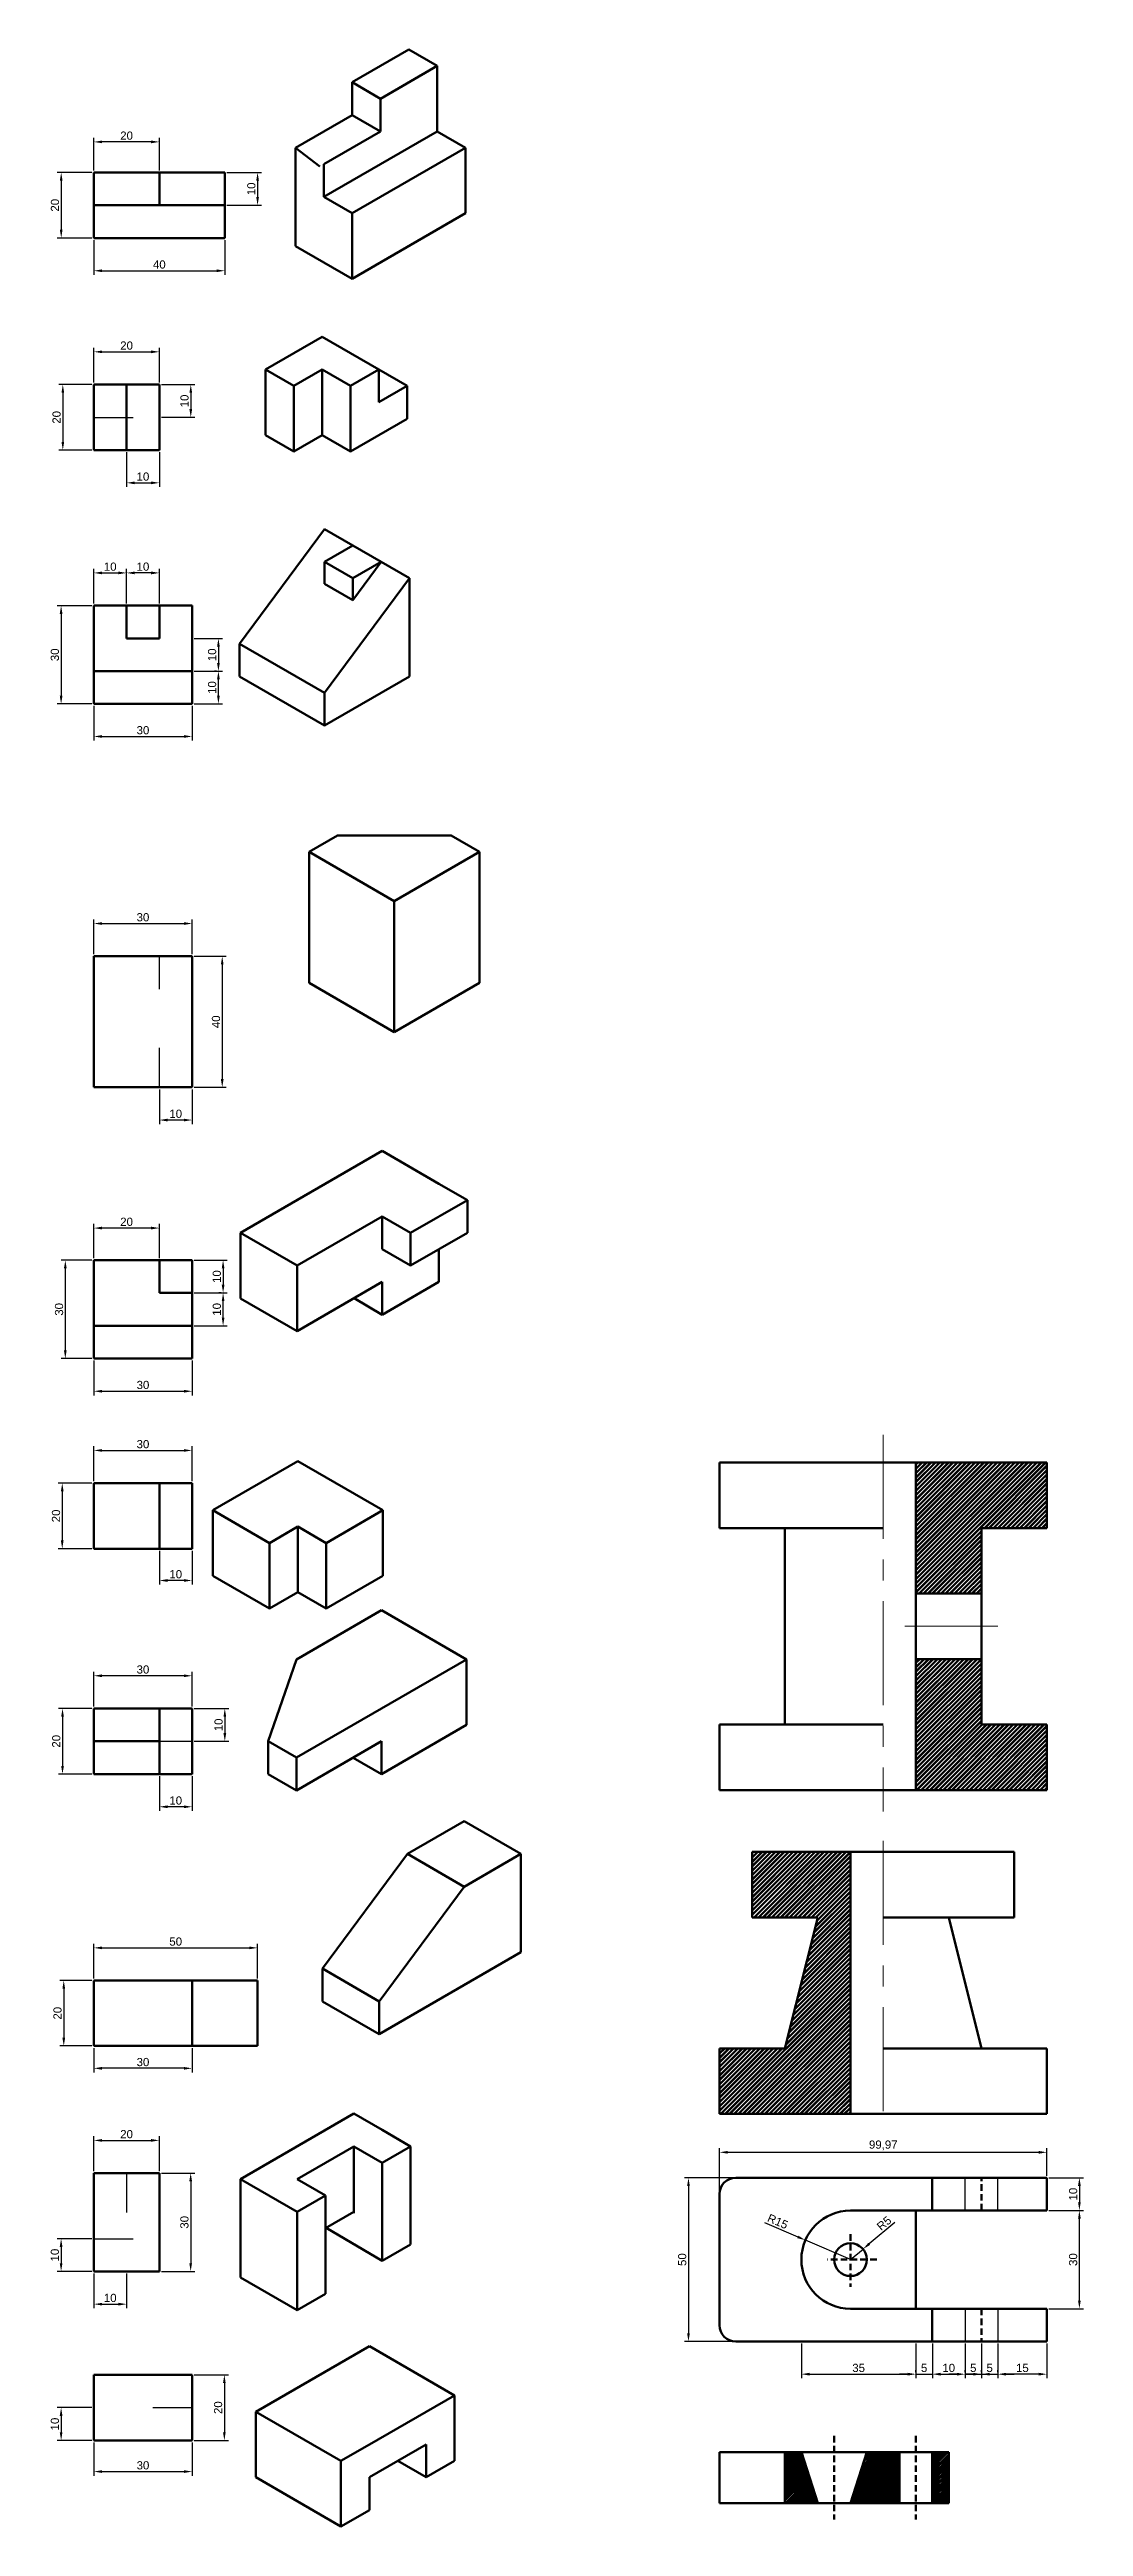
# Model space of a CAD drawing. Header units: millimetres. Extents: x 36 to 362, y 44 to 1470.
# Drawn here: x 46 to 362, y 44 to 800 of the extents above; entities that cross this region are included whole.
import ezdxf

# ---------------------------------------------------------------- set-up
doc = ezdxf.new("R2010")
doc.units = ezdxf.units.MM
for name, pattern in [('ACAD_ISO03W100', [30, 12, -18]), ('CENTRO', [50.8, 31.75, -6.35, 6.35, -6.35]), ('JIS_02_2.0', [3, 2, -1])]:
    doc.linetypes.add(name, pattern=pattern)
doc.layers.get('0').update_dxf_attribs({"lineweight": 50})
for name, color, linetype, lineweight in [('centro', 1, 'CENTRO', 13), ('Centropequeno', 10, 'JIS_02_2.0', 50), ('cota', 5, 'Continuous', 25)]:
    doc.layers.add(name, color=color, linetype=linetype, lineweight=lineweight)
doc.layers.add('oculto', color=3, linetype='ACAD_ISO03W100', lineweight=25, plot=False)
doc.styles.get("Standard").update_dxf_attribs({"font": 'arial.ttf'})
doc.dimstyles.new('ISO-25', dxfattribs={"dimtxt": 2.5, "dimasz": 2.5, "dimexe": 1.25, "dimexo": 0.625, "dimtad": 1, "dimtxsty": 'Standard', "dimcen": 2.5, "dimadec": 0, "dimazin": 0, "dimtfac": 1, "dimtmove": 0, "dimatfit": 3, "dimfxl": 1, "dimarcsym": 0})

msp = doc.modelspace()

# ---------------------------------------------------------------- blocks, each defined once
blk = doc.blocks.new('*D1')
at = {"layer": 'cota', "color": 0, "lineweight": -2, "transparency": 16777216}
for p, q in [((59.42, 69.58), (59.42, 59.44)), ((89.42, 69.58), (89.42, 59.44)), ((61.92, 60.69), (86.92, 60.69))]:
    blk.add_line(p, q, dxfattribs=at)
at = {"layer": 'cota', "color": 0, "transparency": 16777216}
for points in [[(61.92, 61.11), (61.92, 60.28), (59.42, 60.69)], [(86.92, 61.11), (86.92, 60.28), (89.42, 60.69)]]:
    blk.add_solid(points, dxfattribs=at)
at = {"layer": 'defpoints', "color": 0, "transparency": 16777216}
for p in [(59.42, 70.21), (89.42, 70.21), (89.42, 60.69)]:
    blk.add_point(p, dxfattribs=at)
at = {"layer": 'cota', "color": 0, "transparency": 16777216, "insert": (74.42, 62.59), "char_height": 2.5, "attachment_point": 5}
blk.add_mtext('30', dxfattribs=at)
blk = doc.blocks.new('*D2')
at = {"layer": 'cota', "color": 0, "lineweight": -2, "transparency": 16777216}
for p, q in [((58.8, 80.21), (48.18, 80.21)), ((49.43, 77.71), (49.43, 72.71)), ((58.8, 70.21), (48.18, 70.21))]:
    blk.add_line(p, q, dxfattribs=at)
at = {"layer": 'cota', "color": 0, "transparency": 16777216}
for points in [[(49.01, 77.71), (49.84, 77.71), (49.43, 80.21)], [(49.01, 72.71), (49.84, 72.71), (49.43, 70.21)]]:
    blk.add_solid(points, dxfattribs=at)
at = {"layer": 'defpoints', "color": 0, "transparency": 16777216}
for p in [(59.42, 80.21), (49.43, 70.21), (59.42, 70.21)]:
    blk.add_point(p, dxfattribs=at)
at = {"layer": 'cota', "color": 0, "transparency": 16777216, "insert": (47.53, 75.21), "char_height": 2.5, "attachment_point": 5, "rotation": 90}
blk.add_mtext('10', dxfattribs=at)
blk = doc.blocks.new('*D3')
at = {"layer": 'cota', "color": 0, "lineweight": -2, "transparency": 16777216}
for p, q in [((90.05, 90.21), (100.53, 90.21)), ((99.28, 87.71), (99.28, 72.71)), ((90.05, 70.21), (100.53, 70.21))]:
    blk.add_line(p, q, dxfattribs=at)
at = {"layer": 'cota', "color": 0, "transparency": 16777216}
for points in [[(98.86, 87.71), (99.69, 87.71), (99.28, 90.21)], [(98.86, 72.71), (99.69, 72.71), (99.28, 70.21)]]:
    blk.add_solid(points, dxfattribs=at)
at = {"layer": 'defpoints', "color": 0, "transparency": 16777216}
for p in [(89.42, 90.21), (89.42, 70.21), (99.28, 70.21)]:
    blk.add_point(p, dxfattribs=at)
at = {"layer": 'cota', "color": 0, "transparency": 16777216, "insert": (97.38, 80.21), "char_height": 2.5, "attachment_point": 5, "rotation": 90}
blk.add_mtext('20', dxfattribs=at)
blk = doc.blocks.new('*D4')
at = {"layer": 'cota', "color": 0, "lineweight": -2, "transparency": 16777216}
for p, q in [((80.05, 151.8), (90.24, 151.8)), ((88.99, 149.3), (88.99, 124.3)), ((80.05, 121.8), (90.24, 121.8))]:
    blk.add_line(p, q, dxfattribs=at)
at = {"layer": 'cota', "color": 0, "transparency": 16777216}
for points in [[(88.57, 149.3), (89.41, 149.3), (88.99, 151.8)], [(88.57, 124.3), (89.41, 124.3), (88.99, 121.8)]]:
    blk.add_solid(points, dxfattribs=at)
at = {"layer": 'defpoints', "color": 0, "transparency": 16777216}
for p in [(79.42, 151.8), (79.42, 121.8), (88.99, 121.8)]:
    blk.add_point(p, dxfattribs=at)
at = {"layer": 'cota', "color": 0, "transparency": 16777216, "insert": (87.09, 136.8), "char_height": 2.5, "attachment_point": 5, "rotation": 90}
blk.add_mtext('30', dxfattribs=at)
blk = doc.blocks.new('*D5')
at = {"layer": 'cota', "color": 0, "lineweight": -2, "transparency": 16777216}
for p, q in [((58.8, 131.8), (48.17, 131.8)), ((49.42, 129.3), (49.42, 124.3)), ((58.8, 121.8), (48.17, 121.8))]:
    blk.add_line(p, q, dxfattribs=at)
at = {"layer": 'cota', "color": 0, "transparency": 16777216}
for points in [[(49.01, 129.3), (49.84, 129.3), (49.42, 131.8)], [(49.01, 124.3), (49.84, 124.3), (49.42, 121.8)]]:
    blk.add_solid(points, dxfattribs=at)
at = {"layer": 'defpoints', "color": 0, "transparency": 16777216}
for p in [(59.42, 131.8), (49.42, 121.8), (59.42, 121.8)]:
    blk.add_point(p, dxfattribs=at)
at = {"layer": 'cota', "color": 0, "transparency": 16777216, "insert": (47.52, 126.8), "char_height": 2.5, "attachment_point": 5, "rotation": 90}
blk.add_mtext('10', dxfattribs=at)
blk = doc.blocks.new('*D6')
at = {"layer": 'cota', "color": 0, "lineweight": -2, "transparency": 16777216}
for p, q in [((59.42, 121.18), (59.42, 110.56)), ((69.42, 121.18), (69.42, 110.56)), ((61.92, 111.81), (66.92, 111.81))]:
    blk.add_line(p, q, dxfattribs=at)
at = {"layer": 'cota', "color": 0, "transparency": 16777216}
for points in [[(61.92, 112.22), (61.92, 111.39), (59.42, 111.81)], [(66.92, 112.22), (66.92, 111.39), (69.42, 111.81)]]:
    blk.add_solid(points, dxfattribs=at)
at = {"layer": 'defpoints', "color": 0, "transparency": 16777216}
for p in [(59.42, 121.8), (69.42, 121.8), (69.42, 111.81)]:
    blk.add_point(p, dxfattribs=at)
at = {"layer": 'cota', "color": 0, "transparency": 16777216, "insert": (64.42, 113.71), "char_height": 2.5, "attachment_point": 5}
blk.add_mtext('10', dxfattribs=at)
blk = doc.blocks.new('*D7')
at = {"layer": 'cota', "color": 0, "lineweight": -2, "transparency": 16777216}
for p, q in [((59.42, 152.43), (59.42, 163.05)), ((61.92, 161.8), (76.92, 161.8)), ((79.42, 152.43), (79.42, 163.05))]:
    blk.add_line(p, q, dxfattribs=at)
at = {"layer": 'cota', "color": 0, "transparency": 16777216}
for points in [[(61.92, 162.22), (61.92, 161.39), (59.42, 161.8)], [(76.92, 162.22), (76.92, 161.39), (79.42, 161.8)]]:
    blk.add_solid(points, dxfattribs=at)
at = {"layer": 'defpoints', "color": 0, "transparency": 16777216}
for p in [(79.42, 161.8), (59.42, 151.8), (79.42, 151.8)]:
    blk.add_point(p, dxfattribs=at)
at = {"layer": 'cota', "color": 0, "transparency": 16777216, "insert": (69.42, 163.7), "char_height": 2.5, "attachment_point": 5}
blk.add_mtext('20', dxfattribs=at)
blk = doc.blocks.new('*D8')
at = {"layer": 'cota', "color": 0, "lineweight": -2, "transparency": 16777216}
for p, q in [((58.8, 210.63), (48.98, 210.63)), ((50.23, 208.13), (50.23, 193.13)), ((58.8, 190.63), (48.98, 190.63))]:
    blk.add_line(p, q, dxfattribs=at)
at = {"layer": 'cota', "color": 0, "transparency": 16777216}
for points in [[(49.82, 208.13), (50.65, 208.13), (50.23, 210.63)], [(49.82, 193.13), (50.65, 193.13), (50.23, 190.63)]]:
    blk.add_solid(points, dxfattribs=at)
at = {"layer": 'defpoints', "color": 0, "transparency": 16777216}
for p in [(59.42, 210.63), (50.23, 190.63), (59.42, 190.63)]:
    blk.add_point(p, dxfattribs=at)
at = {"layer": 'cota', "color": 0, "transparency": 16777216, "insert": (48.33, 200.63), "char_height": 2.5, "attachment_point": 5, "rotation": 90}
blk.add_mtext('20', dxfattribs=at)
blk = doc.blocks.new('*D9')
at = {"layer": 'cota', "color": 0, "lineweight": -2, "transparency": 16777216}
for p, q in [((59.42, 211.26), (59.42, 221.84)), ((61.92, 220.59), (106.92, 220.59)), ((109.42, 211.26), (109.42, 221.84))]:
    blk.add_line(p, q, dxfattribs=at)
at = {"layer": 'cota', "color": 0, "transparency": 16777216}
for points in [[(61.92, 221.01), (61.92, 220.18), (59.42, 220.59)], [(106.92, 221.01), (106.92, 220.18), (109.42, 220.59)]]:
    blk.add_solid(points, dxfattribs=at)
at = {"layer": 'defpoints', "color": 0, "transparency": 16777216}
for p in [(109.42, 220.59), (59.42, 210.63), (109.42, 210.63)]:
    blk.add_point(p, dxfattribs=at)
at = {"layer": 'cota', "color": 0, "transparency": 16777216, "insert": (84.42, 222.5), "char_height": 2.5, "attachment_point": 5}
blk.add_mtext('50', dxfattribs=at)
blk = doc.blocks.new('*D10')
at = {"layer": 'cota', "color": 0, "lineweight": -2, "transparency": 16777216}
for p, q in [((59.42, 190.01), (59.42, 182.56)), ((89.42, 190.01), (89.42, 182.56)), ((86.92, 183.81), (61.92, 183.81))]:
    blk.add_line(p, q, dxfattribs=at)
at = {"layer": 'cota', "color": 0, "transparency": 16777216}
for points in [[(61.92, 184.23), (61.92, 183.39), (59.42, 183.81)], [(86.92, 184.23), (86.92, 183.39), (89.42, 183.81)]]:
    blk.add_solid(points, dxfattribs=at)
at = {"layer": 'defpoints', "color": 0, "transparency": 16777216}
for p in [(59.42, 190.63), (89.42, 190.63), (59.42, 183.81)]:
    blk.add_point(p, dxfattribs=at)
at = {"layer": 'cota', "color": 0, "transparency": 16777216, "insert": (74.42, 185.71), "char_height": 2.5, "attachment_point": 5}
blk.add_mtext('30', dxfattribs=at)
blk = doc.blocks.new('*D11')
at = {"layer": 'cota', "color": 0, "lineweight": -2, "transparency": 16777216}
for p, q in [((58.8, 293.66), (48.6, 293.66)), ((49.85, 291.16), (49.85, 276.16)), ((58.8, 273.66), (48.6, 273.66))]:
    blk.add_line(p, q, dxfattribs=at)
at = {"layer": 'cota', "color": 0, "transparency": 16777216}
for points in [[(49.44, 291.16), (50.27, 291.16), (49.85, 293.66)], [(49.44, 276.16), (50.27, 276.16), (49.85, 273.66)]]:
    blk.add_solid(points, dxfattribs=at)
at = {"layer": 'defpoints', "color": 0, "transparency": 16777216}
for p in [(59.42, 293.66), (49.85, 273.66), (59.42, 273.66)]:
    blk.add_point(p, dxfattribs=at)
at = {"layer": 'cota', "color": 0, "transparency": 16777216, "insert": (47.95, 283.66), "char_height": 2.5, "attachment_point": 5, "rotation": 90}
blk.add_mtext('20', dxfattribs=at)
blk = doc.blocks.new('*D12')
at = {"layer": 'cota', "color": 0, "lineweight": -2, "transparency": 16777216}
for p, q in [((90.05, 293.66), (100.67, 293.66)), ((99.42, 291.16), (99.42, 286.16)), ((90.05, 283.66), (100.67, 283.66))]:
    blk.add_line(p, q, dxfattribs=at)
at = {"layer": 'cota', "color": 0, "transparency": 16777216}
for points in [[(99.01, 291.16), (99.84, 291.16), (99.42, 293.66)], [(99.01, 286.16), (99.84, 286.16), (99.42, 283.66)]]:
    blk.add_solid(points, dxfattribs=at)
at = {"layer": 'defpoints', "color": 0, "transparency": 16777216}
for p in [(89.42, 293.66), (89.42, 283.66), (99.42, 283.66)]:
    blk.add_point(p, dxfattribs=at)
at = {"layer": 'cota', "color": 0, "transparency": 16777216, "insert": (97.52, 288.66), "char_height": 2.5, "attachment_point": 5, "rotation": 90}
blk.add_mtext('10', dxfattribs=at)
blk = doc.blocks.new('*D13')
at = {"layer": 'cota', "color": 0, "lineweight": -2, "transparency": 16777216}
for p, q in [((59.42, 294.29), (59.42, 304.91)), ((86.92, 303.66), (61.92, 303.66)), ((89.42, 294.29), (89.42, 304.91))]:
    blk.add_line(p, q, dxfattribs=at)
at = {"layer": 'cota', "color": 0, "transparency": 16777216}
for points in [[(61.92, 304.08), (61.92, 303.24), (59.42, 303.66)], [(86.92, 304.08), (86.92, 303.24), (89.42, 303.66)]]:
    blk.add_solid(points, dxfattribs=at)
at = {"layer": 'defpoints', "color": 0, "transparency": 16777216}
for p in [(59.42, 303.66), (59.42, 293.66), (89.42, 293.66)]:
    blk.add_point(p, dxfattribs=at)
at = {"layer": 'cota', "color": 0, "transparency": 16777216, "insert": (74.42, 305.56), "char_height": 2.5, "attachment_point": 5}
blk.add_mtext('30', dxfattribs=at)
blk = doc.blocks.new('*D14')
at = {"layer": 'cota', "color": 0, "lineweight": -2, "transparency": 16777216}
for p, q in [((79.42, 273.04), (79.42, 262.41)), ((89.42, 273.04), (89.42, 262.41)), ((86.92, 263.66), (81.92, 263.66))]:
    blk.add_line(p, q, dxfattribs=at)
at = {"layer": 'cota', "color": 0, "transparency": 16777216}
for points in [[(81.92, 264.08), (81.92, 263.24), (79.42, 263.66)], [(86.92, 264.08), (86.92, 263.24), (89.42, 263.66)]]:
    blk.add_solid(points, dxfattribs=at)
at = {"layer": 'defpoints', "color": 0, "transparency": 16777216}
for p in [(79.42, 273.66), (89.42, 273.66), (79.42, 263.66)]:
    blk.add_point(p, dxfattribs=at)
at = {"layer": 'cota', "color": 0, "transparency": 16777216, "insert": (84.42, 265.56), "char_height": 2.5, "attachment_point": 5}
blk.add_mtext('10', dxfattribs=at)
blk = doc.blocks.new('*D15')
at = {"layer": 'cota', "color": 0, "lineweight": -2, "transparency": 16777216}
for p, q in [((58.8, 362.46), (48.52, 362.46)), ((49.77, 359.96), (49.77, 344.96)), ((58.8, 342.46), (48.52, 342.46))]:
    blk.add_line(p, q, dxfattribs=at)
at = {"layer": 'cota', "color": 0, "transparency": 16777216}
for points in [[(49.35, 359.96), (50.18, 359.96), (49.77, 362.46)], [(49.35, 344.96), (50.18, 344.96), (49.77, 342.46)]]:
    blk.add_solid(points, dxfattribs=at)
at = {"layer": 'defpoints', "color": 0, "transparency": 16777216}
for p in [(59.42, 362.46), (49.77, 342.46), (59.42, 342.46)]:
    blk.add_point(p, dxfattribs=at)
at = {"layer": 'cota', "color": 0, "transparency": 16777216, "insert": (47.87, 352.46), "char_height": 2.5, "attachment_point": 5, "rotation": 90}
blk.add_mtext('20', dxfattribs=at)
blk = doc.blocks.new('*D16')
at = {"layer": 'cota', "color": 0, "lineweight": -2, "transparency": 16777216}
for p, q in [((59.42, 363.08), (59.42, 373.71)), ((61.92, 372.46), (86.92, 372.46)), ((89.42, 363.08), (89.42, 373.71))]:
    blk.add_line(p, q, dxfattribs=at)
at = {"layer": 'cota', "color": 0, "transparency": 16777216}
for points in [[(61.92, 372.87), (61.92, 372.04), (59.42, 372.46)], [(86.92, 372.87), (86.92, 372.04), (89.42, 372.46)]]:
    blk.add_solid(points, dxfattribs=at)
at = {"layer": 'defpoints', "color": 0, "transparency": 16777216}
for p in [(89.42, 372.46), (59.42, 362.46), (89.42, 362.46)]:
    blk.add_point(p, dxfattribs=at)
at = {"layer": 'cota', "color": 0, "transparency": 16777216, "insert": (74.42, 374.36), "char_height": 2.5, "attachment_point": 5}
blk.add_mtext('30', dxfattribs=at)
blk = doc.blocks.new('*D17')
at = {"layer": 'cota', "color": 0, "lineweight": -2, "transparency": 16777216}
for p, q in [((79.42, 341.83), (79.42, 331.5)), ((89.42, 341.83), (89.42, 331.5)), ((86.92, 332.75), (81.92, 332.75))]:
    blk.add_line(p, q, dxfattribs=at)
at = {"layer": 'cota', "color": 0, "transparency": 16777216}
for points in [[(81.92, 333.17), (81.92, 332.33), (79.42, 332.75)], [(86.92, 333.17), (86.92, 332.33), (89.42, 332.75)]]:
    blk.add_solid(points, dxfattribs=at)
at = {"layer": 'defpoints', "color": 0, "transparency": 16777216}
for p in [(79.42, 342.46), (89.42, 342.46), (79.42, 332.75)]:
    blk.add_point(p, dxfattribs=at)
at = {"layer": 'cota', "color": 0, "transparency": 16777216, "insert": (84.42, 334.65), "char_height": 2.5, "attachment_point": 5}
blk.add_mtext('10', dxfattribs=at)
blk = doc.blocks.new('*D18')
at = {"layer": 'cota', "color": 0, "lineweight": -2, "transparency": 16777216}
for p, q in [((59.42, 399.91), (59.42, 389.28)), ((89.42, 399.91), (89.42, 389.28)), ((61.92, 390.53), (86.92, 390.53))]:
    blk.add_line(p, q, dxfattribs=at)
at = {"layer": 'cota', "color": 0, "transparency": 16777216}
for points in [[(61.92, 390.95), (61.92, 390.11), (59.42, 390.53)], [(86.92, 390.95), (86.92, 390.11), (89.42, 390.53)]]:
    blk.add_solid(points, dxfattribs=at)
at = {"layer": 'defpoints', "color": 0, "transparency": 16777216}
for p in [(59.42, 400.53), (89.42, 400.53), (89.42, 390.53)]:
    blk.add_point(p, dxfattribs=at)
at = {"layer": 'cota', "color": 0, "transparency": 16777216, "insert": (74.42, 392.43), "char_height": 2.5, "attachment_point": 5}
blk.add_mtext('30', dxfattribs=at)
blk = doc.blocks.new('*D19')
at = {"layer": 'cota', "color": 0, "lineweight": -2, "transparency": 16777216}
for p, q in [((59.42, 431.16), (59.42, 441.6)), ((76.92, 440.35), (61.92, 440.35)), ((79.42, 431.16), (79.42, 441.6))]:
    blk.add_line(p, q, dxfattribs=at)
at = {"layer": 'cota', "color": 0, "transparency": 16777216}
for points in [[(61.92, 440.77), (61.92, 439.93), (59.42, 440.35)], [(76.92, 440.77), (76.92, 439.93), (79.42, 440.35)]]:
    blk.add_solid(points, dxfattribs=at)
at = {"layer": 'defpoints', "color": 0, "transparency": 16777216}
for p in [(59.42, 440.35), (59.42, 430.53), (79.42, 430.53)]:
    blk.add_point(p, dxfattribs=at)
at = {"layer": 'cota', "color": 0, "transparency": 16777216, "insert": (69.42, 442.25), "char_height": 2.5, "attachment_point": 5}
blk.add_mtext('20', dxfattribs=at)
blk = doc.blocks.new('*D20')
at = {"layer": 'cota', "color": 0, "lineweight": -2, "transparency": 16777216}
for p, q in [((58.8, 430.53), (49.46, 430.53)), ((50.71, 428.03), (50.71, 403.03)), ((58.8, 400.53), (49.46, 400.53))]:
    blk.add_line(p, q, dxfattribs=at)
at = {"layer": 'cota', "color": 0, "transparency": 16777216}
for points in [[(50.29, 428.03), (51.12, 428.03), (50.71, 430.53)], [(50.29, 403.03), (51.12, 403.03), (50.71, 400.53)]]:
    blk.add_solid(points, dxfattribs=at)
at = {"layer": 'defpoints', "color": 0, "transparency": 16777216}
for p in [(59.42, 430.53), (50.71, 400.53), (59.42, 400.53)]:
    blk.add_point(p, dxfattribs=at)
at = {"layer": 'cota', "color": 0, "transparency": 16777216, "insert": (48.8, 415.53), "char_height": 2.5, "attachment_point": 5, "rotation": 90}
blk.add_mtext('30', dxfattribs=at)
blk = doc.blocks.new('*D21')
at = {"layer": 'cota', "color": 0, "lineweight": -2, "transparency": 16777216}
for p, q in [((90.05, 430.53), (100.14, 430.53)), ((98.89, 428.03), (98.89, 423.03)), ((90.05, 420.53), (100.14, 420.53))]:
    blk.add_line(p, q, dxfattribs=at)
at = {"layer": 'cota', "color": 0, "transparency": 16777216}
for points in [[(98.48, 428.03), (99.31, 428.03), (98.89, 430.53)], [(98.48, 423.03), (99.31, 423.03), (98.89, 420.53)]]:
    blk.add_solid(points, dxfattribs=at)
at = {"layer": 'defpoints', "color": 0, "transparency": 16777216}
for p in [(89.42, 430.53), (89.42, 420.53), (98.89, 420.53)]:
    blk.add_point(p, dxfattribs=at)
at = {"layer": 'cota', "color": 0, "transparency": 16777216, "insert": (96.99, 425.53), "char_height": 2.5, "attachment_point": 5, "rotation": 90}
blk.add_mtext('10', dxfattribs=at)
blk = doc.blocks.new('*D22')
at = {"layer": 'cota', "color": 0, "lineweight": -2, "transparency": 16777216}
for p, q in [((98.27, 420.53), (97.64, 420.53)), ((98.89, 413.03), (98.89, 418.03)), ((90.05, 410.53), (100.14, 410.53))]:
    blk.add_line(p, q, dxfattribs=at)
at = {"layer": 'cota', "color": 0, "transparency": 16777216}
for points in [[(98.48, 418.03), (99.31, 418.03), (98.89, 420.53)], [(98.48, 413.03), (99.31, 413.03), (98.89, 410.53)]]:
    blk.add_solid(points, dxfattribs=at)
at = {"layer": 'defpoints', "color": 0, "transparency": 16777216}
for p in [(98.89, 420.53), (98.89, 420.53), (89.42, 410.53)]:
    blk.add_point(p, dxfattribs=at)
at = {"layer": 'cota', "color": 0, "transparency": 16777216, "insert": (96.99, 415.53), "char_height": 2.5, "attachment_point": 5, "rotation": 90}
blk.add_mtext('10', dxfattribs=at)
blk = doc.blocks.new('*D23')
at = {"layer": 'cota', "color": 0, "lineweight": -2, "transparency": 16777216}
for p, q in [((59.42, 523.95), (59.42, 534.58)), ((61.92, 533.33), (86.92, 533.33)), ((89.42, 523.95), (89.42, 534.58))]:
    blk.add_line(p, q, dxfattribs=at)
at = {"layer": 'cota', "color": 0, "transparency": 16777216}
for points in [[(61.92, 533.74), (61.92, 532.91), (59.42, 533.33)], [(86.92, 533.74), (86.92, 532.91), (89.42, 533.33)]]:
    blk.add_solid(points, dxfattribs=at)
at = {"layer": 'defpoints', "color": 0, "transparency": 16777216}
for p in [(89.42, 533.33), (59.42, 523.33), (89.42, 523.33)]:
    blk.add_point(p, dxfattribs=at)
at = {"layer": 'cota', "color": 0, "transparency": 16777216, "insert": (74.42, 535.23), "char_height": 2.5, "attachment_point": 5}
blk.add_mtext('30', dxfattribs=at)
blk = doc.blocks.new('*D24')
at = {"layer": 'cota', "color": 0, "lineweight": -2, "transparency": 16777216}
for p, q in [((79.42, 482.7), (79.42, 472.08)), ((89.42, 482.7), (89.42, 472.08)), ((86.92, 473.33), (81.92, 473.33))]:
    blk.add_line(p, q, dxfattribs=at)
at = {"layer": 'cota', "color": 0, "transparency": 16777216}
for points in [[(81.92, 473.74), (81.92, 472.91), (79.42, 473.33)], [(86.92, 473.74), (86.92, 472.91), (89.42, 473.33)]]:
    blk.add_solid(points, dxfattribs=at)
at = {"layer": 'defpoints', "color": 0, "transparency": 16777216}
for p in [(79.42, 483.33), (89.42, 483.33), (79.42, 473.33)]:
    blk.add_point(p, dxfattribs=at)
at = {"layer": 'cota', "color": 0, "transparency": 16777216, "insert": (84.42, 475.23), "char_height": 2.5, "attachment_point": 5}
blk.add_mtext('10', dxfattribs=at)
blk = doc.blocks.new('*D25')
at = {"layer": 'cota', "color": 0, "lineweight": -2, "transparency": 16777216}
for p, q in [((90.05, 523.33), (99.88, 523.33)), ((98.63, 520.83), (98.63, 485.83)), ((90.05, 483.33), (99.88, 483.33))]:
    blk.add_line(p, q, dxfattribs=at)
at = {"layer": 'cota', "color": 0, "transparency": 16777216}
for points in [[(98.21, 520.83), (99.04, 520.83), (98.63, 523.33)], [(98.21, 485.83), (99.04, 485.83), (98.63, 483.33)]]:
    blk.add_solid(points, dxfattribs=at)
at = {"layer": 'defpoints', "color": 0, "transparency": 16777216}
for p in [(89.42, 523.33), (89.42, 483.33), (98.63, 483.33)]:
    blk.add_point(p, dxfattribs=at)
at = {"layer": 'cota', "color": 0, "transparency": 16777216, "insert": (96.73, 503.33), "char_height": 2.5, "attachment_point": 5, "rotation": 90}
blk.add_mtext('40', dxfattribs=at)
blk = doc.blocks.new('*D65')
at = {"layer": 'cota', "color": 0, "lineweight": -2, "transparency": 16777216}
for p, q in [((304.03, 136.75), (296.25, 130.23)), ((290.51, 125.41), (294.34, 128.62))]:
    blk.add_line(p, q, dxfattribs=at)
at = {"layer": 'cota', "color": 0, "transparency": 16777216}
blk.add_solid([(295.98, 130.55), (296.52, 129.91), (294.34, 128.62)], dxfattribs=at)
at = {"layer": 'defpoints', "color": 0, "transparency": 16777216}
for p in [(294.34, 128.62), (290.51, 125.41)]:
    blk.add_point(p, dxfattribs=at)
at = {"layer": 'cota', "color": 0, "transparency": 16777216, "insert": (300.78, 136.5), "char_height": 2.5, "attachment_point": 5, "rotation": 40.00172}
blk.add_mtext('R5', dxfattribs=at)
blk = doc.blocks.new('*D66')
at = {"layer": 'cota', "color": 0, "lineweight": -2, "transparency": 16777216}
for p, q in [((264.22, 136.74), (274.44, 132.34)), ((290.51, 125.41), (276.73, 131.35))]:
    blk.add_line(p, q, dxfattribs=at)
at = {"layer": 'cota', "color": 0, "transparency": 16777216}
blk.add_solid([(274.6, 132.72), (274.27, 131.95), (276.73, 131.35)], dxfattribs=at)
at = {"layer": 'defpoints', "color": 0, "transparency": 16777216}
for p in [(276.73, 131.35), (290.51, 125.41)]:
    blk.add_point(p, dxfattribs=at)
at = {"layer": 'cota', "color": 0, "transparency": 16777216, "insert": (268.3, 137.05), "char_height": 2.5, "attachment_point": 5, "rotation": 336.67667}
blk.add_mtext('R15', dxfattribs=at)
blk = doc.blocks.new('*D67')
at = {"layer": 'cota', "color": 0, "lineweight": -2, "transparency": 16777216}
for p, q in [((254.88, 150.41), (239.78, 150.41)), ((241.03, 147.91), (241.03, 102.91)), ((254.88, 100.41), (239.78, 100.41))]:
    blk.add_line(p, q, dxfattribs=at)
at = {"layer": 'cota', "color": 0, "transparency": 16777216}
for points in [[(240.61, 147.91), (241.44, 147.91), (241.03, 150.41)], [(240.61, 102.91), (241.44, 102.91), (241.03, 100.41)]]:
    blk.add_solid(points, dxfattribs=at)
at = {"layer": 'defpoints', "color": 0, "transparency": 16777216}
for p in [(255.51, 150.41), (241.03, 100.41), (255.51, 100.41)]:
    blk.add_point(p, dxfattribs=at)
at = {"layer": 'cota', "color": 0, "transparency": 16777216, "insert": (239.12, 125.41), "char_height": 2.5, "attachment_point": 5, "rotation": 90}
blk.add_mtext('50', dxfattribs=at)
blk = doc.blocks.new('*D68')
at = {"layer": 'cota', "color": 0, "lineweight": -2, "transparency": 16777216}
for p, q in [((351.13, 150.41), (361.67, 150.41)), ((360.42, 147.91), (360.42, 142.91)), ((351.13, 140.41), (361.67, 140.41))]:
    blk.add_line(p, q, dxfattribs=at)
at = {"layer": 'cota', "color": 0, "transparency": 16777216}
for points in [[(360.01, 147.91), (360.84, 147.91), (360.42, 150.41)], [(360.01, 142.91), (360.84, 142.91), (360.42, 140.41)]]:
    blk.add_solid(points, dxfattribs=at)
at = {"layer": 'defpoints', "color": 0, "transparency": 16777216}
for p in [(350.51, 150.41), (350.51, 140.41), (360.42, 140.41)]:
    blk.add_point(p, dxfattribs=at)
at = {"layer": 'cota', "color": 0, "transparency": 16777216, "insert": (358.52, 145.41), "char_height": 2.5, "attachment_point": 5, "rotation": 90}
blk.add_mtext('10', dxfattribs=at)
blk = doc.blocks.new('*D69')
at = {"layer": 'cota', "color": 0, "lineweight": -2, "transparency": 16777216}
for p, q in [((250.53, 146.57), (250.53, 159.42)), ((350.51, 151.03), (350.51, 159.42)), ((253.03, 158.17), (348.01, 158.17)), ((360.42, 112.91), (360.42, 137.91)), ((361.05, 140.41), (361.67, 140.41)), ((351.13, 110.41), (361.67, 110.41))]:
    blk.add_line(p, q, dxfattribs=at)
at = {"layer": 'cota', "color": 0, "transparency": 16777216}
for points in [[(253.03, 158.59), (253.03, 157.75), (250.53, 158.17)], [(348.01, 158.59), (348.01, 157.75), (350.51, 158.17)], [(360.01, 137.91), (360.84, 137.91), (360.42, 140.41)], [(360.01, 112.91), (360.84, 112.91), (360.42, 110.41)]]:
    blk.add_solid(points, dxfattribs=at)
at = {"layer": 'defpoints', "color": 0, "transparency": 16777216}
for p in [(350.51, 158.17), (250.53, 145.94), (350.51, 150.41), (360.42, 140.41), (360.42, 140.41), (350.51, 110.41)]:
    blk.add_point(p, dxfattribs=at)
at = {"layer": 'cota', "color": 0, "transparency": 16777216, "insert": (300.52, 160.3), "char_height": 2.5, "attachment_point": 5}
blk.add_mtext('99,97', dxfattribs=at)
at = {"layer": 'cota', "color": 0, "transparency": 16777216, "insert": (358.52, 125.41), "char_height": 2.5, "attachment_point": 5, "rotation": 90}
blk.add_mtext('30', dxfattribs=at)
blk = doc.blocks.new('*D70')
at = {"layer": 'cota', "color": 0, "lineweight": -2, "transparency": 16777216}
for p, q in [((335.51, 99.78), (335.51, 89.18)), ((350.51, 99.78), (350.51, 89.18)), ((348.01, 90.43), (338.01, 90.43))]:
    blk.add_line(p, q, dxfattribs=at)
at = {"layer": 'cota', "color": 0, "transparency": 16777216}
for points in [[(338.01, 90.85), (338.01, 90.01), (335.51, 90.43)], [(348.01, 90.85), (348.01, 90.01), (350.51, 90.43)]]:
    blk.add_solid(points, dxfattribs=at)
at = {"layer": 'defpoints', "color": 0, "transparency": 16777216}
for p in [(335.51, 100.41), (350.51, 100.41), (335.51, 90.43)]:
    blk.add_point(p, dxfattribs=at)
at = {"layer": 'cota', "color": 0, "transparency": 16777216, "insert": (343.01, 92.33), "char_height": 2.5, "attachment_point": 5}
blk.add_mtext('15', dxfattribs=at)
blk = doc.blocks.new('*D71')
at = {"layer": 'cota', "color": 0, "lineweight": -2, "transparency": 16777216}
for p, q in [((330.51, 99.78), (330.51, 89.18)), ((335.51, 91.06), (335.51, 91.68)), ((328.01, 90.43), (325.51, 90.43)), ((330.51, 90.43), (335.51, 90.43)), ((338.01, 90.43), (340.51, 90.43))]:
    blk.add_line(p, q, dxfattribs=at)
at = {"layer": 'cota', "color": 0, "transparency": 16777216}
for points in [[(328.01, 90.85), (328.01, 90.01), (330.51, 90.43)], [(338.01, 90.85), (338.01, 90.01), (335.51, 90.43)]]:
    blk.add_solid(points, dxfattribs=at)
at = {"layer": 'defpoints', "color": 0, "transparency": 16777216}
for p in [(330.51, 100.41), (335.51, 90.43), (335.51, 90.43)]:
    blk.add_point(p, dxfattribs=at)
at = {"layer": 'cota', "color": 0, "transparency": 16777216, "insert": (333.01, 92.33), "char_height": 2.5, "attachment_point": 5}
blk.add_mtext('5', dxfattribs=at)
blk = doc.blocks.new('*D72')
at = {"layer": 'cota', "color": 0, "lineweight": -2, "transparency": 16777216}
for p, q in [((325.51, 99.78), (325.51, 89.18)), ((330.51, 91.06), (330.51, 91.68)), ((323.01, 90.43), (320.51, 90.43)), ((325.51, 90.43), (330.51, 90.43)), ((333.01, 90.43), (335.51, 90.43))]:
    blk.add_line(p, q, dxfattribs=at)
at = {"layer": 'cota', "color": 0, "transparency": 16777216}
for points in [[(323.01, 90.85), (323.01, 90.01), (325.51, 90.43)], [(333.01, 90.85), (333.01, 90.01), (330.51, 90.43)]]:
    blk.add_solid(points, dxfattribs=at)
at = {"layer": 'defpoints', "color": 0, "transparency": 16777216}
for p in [(325.51, 100.41), (330.51, 90.43), (330.51, 90.43)]:
    blk.add_point(p, dxfattribs=at)
at = {"layer": 'cota', "color": 0, "transparency": 16777216, "insert": (328.01, 92.33), "char_height": 2.5, "attachment_point": 5}
blk.add_mtext('5', dxfattribs=at)
blk = doc.blocks.new('*D73')
at = {"layer": 'cota', "color": 0, "lineweight": -2, "transparency": 16777216}
for p, q in [((315.51, 99.78), (315.51, 89.18)), ((325.51, 91.06), (325.51, 91.68)), ((318.01, 90.43), (323.01, 90.43))]:
    blk.add_line(p, q, dxfattribs=at)
at = {"layer": 'cota', "color": 0, "transparency": 16777216}
for points in [[(318.01, 90.85), (318.01, 90.01), (315.51, 90.43)], [(323.01, 90.85), (323.01, 90.01), (325.51, 90.43)]]:
    blk.add_solid(points, dxfattribs=at)
at = {"layer": 'defpoints', "color": 0, "transparency": 16777216}
for p in [(315.51, 100.41), (325.51, 90.43), (325.51, 90.43)]:
    blk.add_point(p, dxfattribs=at)
at = {"layer": 'cota', "color": 0, "transparency": 16777216, "insert": (320.51, 92.33), "char_height": 2.5, "attachment_point": 5}
blk.add_mtext('10', dxfattribs=at)
blk = doc.blocks.new('*D74')
at = {"layer": 'cota', "color": 0, "lineweight": -2, "transparency": 16777216}
for p, q in [((310.51, 99.78), (310.51, 89.18)), ((315.51, 99.78), (315.51, 89.18)), ((308.01, 90.43), (305.51, 90.43)), ((310.51, 90.43), (315.51, 90.43)), ((318.01, 90.43), (320.51, 90.43))]:
    blk.add_line(p, q, dxfattribs=at)
at = {"layer": 'cota', "color": 0, "transparency": 16777216}
for points in [[(308.01, 90.85), (308.01, 90.01), (310.51, 90.43)], [(318.01, 90.85), (318.01, 90.01), (315.51, 90.43)]]:
    blk.add_solid(points, dxfattribs=at)
at = {"layer": 'defpoints', "color": 0, "transparency": 16777216}
for p in [(310.51, 100.41), (315.51, 100.41), (315.51, 90.43)]:
    blk.add_point(p, dxfattribs=at)
at = {"layer": 'cota', "color": 0, "transparency": 16777216, "insert": (313.01, 92.33), "char_height": 2.5, "attachment_point": 5}
blk.add_mtext('5', dxfattribs=at)
blk = doc.blocks.new('*D75')
at = {"layer": 'cota', "color": 0, "lineweight": -2, "transparency": 16777216}
for p, q in [((275.51, 99.78), (275.51, 89.18)), ((310.51, 91.06), (310.51, 91.68)), ((278.01, 90.43), (308.01, 90.43))]:
    blk.add_line(p, q, dxfattribs=at)
at = {"layer": 'cota', "color": 0, "transparency": 16777216}
for points in [[(278.01, 90.85), (278.01, 90.01), (275.51, 90.43)], [(308.01, 90.85), (308.01, 90.01), (310.51, 90.43)]]:
    blk.add_solid(points, dxfattribs=at)
at = {"layer": 'defpoints', "color": 0, "transparency": 16777216}
for p in [(275.51, 100.41), (310.51, 90.43), (310.51, 90.43)]:
    blk.add_point(p, dxfattribs=at)
at = {"layer": 'cota', "color": 0, "transparency": 16777216, "insert": (293.01, 92.33), "char_height": 2.5, "attachment_point": 5}
blk.add_mtext('35', dxfattribs=at)
blk = doc.blocks.new('*D26')
at = {"layer": 'cota', "color": 0, "lineweight": -2, "transparency": 16777216}
for p, q in [((58.8, 630.37), (48.17, 630.37)), ((49.42, 627.87), (49.42, 602.87)), ((58.8, 600.37), (48.17, 600.37))]:
    blk.add_line(p, q, dxfattribs=at)
at = {"layer": 'cota', "color": 0, "transparency": 16777216}
for points in [[(49.01, 627.87), (49.84, 627.87), (49.42, 630.37)], [(49.01, 602.87), (49.84, 602.87), (49.42, 600.37)]]:
    blk.add_solid(points, dxfattribs=at)
at = {"layer": 'defpoints', "color": 0, "transparency": 16777216}
for p in [(59.42, 630.37), (49.42, 600.37), (59.42, 600.37)]:
    blk.add_point(p, dxfattribs=at)
at = {"layer": 'cota', "color": 0, "transparency": 16777216, "insert": (47.52, 615.37), "char_height": 2.5, "attachment_point": 5, "rotation": 90}
blk.add_mtext('30', dxfattribs=at)
blk = doc.blocks.new('*D27')
at = {"layer": 'cota', "color": 0, "lineweight": -2, "transparency": 16777216}
for p, q in [((90.05, 610.37), (98.72, 610.37)), ((97.47, 602.87), (97.47, 607.87)), ((90.05, 600.37), (98.72, 600.37))]:
    blk.add_line(p, q, dxfattribs=at)
at = {"layer": 'cota', "color": 0, "transparency": 16777216}
for points in [[(97.05, 607.87), (97.88, 607.87), (97.47, 610.37)], [(97.05, 602.87), (97.88, 602.87), (97.47, 600.37)]]:
    blk.add_solid(points, dxfattribs=at)
at = {"layer": 'defpoints', "color": 0, "transparency": 16777216}
for p in [(89.42, 610.37), (97.47, 610.37), (89.42, 600.37)]:
    blk.add_point(p, dxfattribs=at)
at = {"layer": 'cota', "color": 0, "transparency": 16777216, "insert": (95.56, 605.37), "char_height": 2.5, "attachment_point": 5, "rotation": 90}
blk.add_mtext('10', dxfattribs=at)
blk = doc.blocks.new('*D28')
at = {"layer": 'cota', "color": 0, "lineweight": -2, "transparency": 16777216}
for p, q in [((90.05, 620.37), (98.72, 620.37)), ((97.47, 617.87), (97.47, 612.87)), ((96.84, 610.37), (96.22, 610.37))]:
    blk.add_line(p, q, dxfattribs=at)
at = {"layer": 'cota', "color": 0, "transparency": 16777216}
for points in [[(97.05, 617.87), (97.88, 617.87), (97.47, 620.37)], [(97.05, 612.87), (97.88, 612.87), (97.47, 610.37)]]:
    blk.add_solid(points, dxfattribs=at)
at = {"layer": 'defpoints', "color": 0, "transparency": 16777216}
for p in [(89.42, 620.37), (97.47, 610.37), (97.47, 610.37)]:
    blk.add_point(p, dxfattribs=at)
at = {"layer": 'cota', "color": 0, "transparency": 16777216, "insert": (95.56, 615.37), "char_height": 2.5, "attachment_point": 5, "rotation": 90}
blk.add_mtext('10', dxfattribs=at)
blk = doc.blocks.new('*D29')
at = {"layer": 'cota', "color": 0, "lineweight": -2, "transparency": 16777216}
for p, q in [((59.42, 599.75), (59.42, 589.18)), ((89.42, 599.75), (89.42, 589.18)), ((61.92, 590.43), (86.92, 590.43))]:
    blk.add_line(p, q, dxfattribs=at)
at = {"layer": 'cota', "color": 0, "transparency": 16777216}
for points in [[(61.92, 590.85), (61.92, 590.01), (59.42, 590.43)], [(86.92, 590.85), (86.92, 590.01), (89.42, 590.43)]]:
    blk.add_solid(points, dxfattribs=at)
at = {"layer": 'defpoints', "color": 0, "transparency": 16777216}
for p in [(59.42, 600.37), (89.42, 600.37), (89.42, 590.43)]:
    blk.add_point(p, dxfattribs=at)
at = {"layer": 'cota', "color": 0, "transparency": 16777216, "insert": (74.42, 592.33), "char_height": 2.5, "attachment_point": 5}
blk.add_mtext('30', dxfattribs=at)
blk = doc.blocks.new('*D30')
at = {"layer": 'cota', "color": 0, "lineweight": -2, "transparency": 16777216}
for p, q in [((59.42, 631), (59.42, 641.62)), ((61.92, 640.37), (66.92, 640.37)), ((69.42, 631), (69.42, 641.62))]:
    blk.add_line(p, q, dxfattribs=at)
at = {"layer": 'cota', "color": 0, "transparency": 16777216}
for points in [[(61.92, 640.79), (61.92, 639.95), (59.42, 640.37)], [(66.92, 640.79), (66.92, 639.95), (69.42, 640.37)]]:
    blk.add_solid(points, dxfattribs=at)
at = {"layer": 'defpoints', "color": 0, "transparency": 16777216}
for p in [(69.42, 640.37), (59.42, 630.37), (69.42, 630.37)]:
    blk.add_point(p, dxfattribs=at)
at = {"layer": 'cota', "color": 0, "transparency": 16777216, "insert": (64.42, 642.27), "char_height": 2.5, "attachment_point": 5}
blk.add_mtext('10', dxfattribs=at)
blk = doc.blocks.new('*D31')
at = {"layer": 'cota', "color": 0, "lineweight": -2, "transparency": 16777216}
for p, q in [((69.42, 641), (69.42, 641.62)), ((76.92, 640.37), (71.92, 640.37)), ((79.42, 631), (79.42, 641.62))]:
    blk.add_line(p, q, dxfattribs=at)
at = {"layer": 'cota', "color": 0, "transparency": 16777216}
for points in [[(71.92, 640.79), (71.92, 639.95), (69.42, 640.37)], [(76.92, 640.79), (76.92, 639.95), (79.42, 640.37)]]:
    blk.add_solid(points, dxfattribs=at)
at = {"layer": 'defpoints', "color": 0, "transparency": 16777216}
for p in [(69.42, 640.37), (69.42, 640.37), (79.42, 630.37)]:
    blk.add_point(p, dxfattribs=at)
at = {"layer": 'cota', "color": 0, "transparency": 16777216, "insert": (74.42, 642.27), "char_height": 2.5, "attachment_point": 5}
blk.add_mtext('10', dxfattribs=at)
blk = doc.blocks.new('*D32')
at = {"layer": 'cota', "color": 0, "lineweight": -2, "transparency": 16777216}
for p, q in [((59.42, 698.49), (59.42, 709.12)), ((61.92, 707.87), (76.92, 707.87)), ((79.42, 698.49), (79.42, 709.12))]:
    blk.add_line(p, q, dxfattribs=at)
at = {"layer": 'cota', "color": 0, "transparency": 16777216}
for points in [[(61.92, 708.28), (61.92, 707.45), (59.42, 707.87)], [(76.92, 708.28), (76.92, 707.45), (79.42, 707.87)]]:
    blk.add_solid(points, dxfattribs=at)
at = {"layer": 'defpoints', "color": 0, "transparency": 16777216}
for p in [(79.42, 707.87), (59.42, 697.87), (79.42, 697.87)]:
    blk.add_point(p, dxfattribs=at)
at = {"layer": 'cota', "color": 0, "transparency": 16777216, "insert": (69.42, 709.77), "char_height": 2.5, "attachment_point": 5}
blk.add_mtext('20', dxfattribs=at)
blk = doc.blocks.new('*D33')
at = {"layer": 'cota', "color": 0, "lineweight": -2, "transparency": 16777216}
for p, q in [((69.42, 677.24), (69.42, 666.62)), ((79.42, 677.24), (79.42, 666.62)), ((71.92, 667.87), (76.92, 667.87))]:
    blk.add_line(p, q, dxfattribs=at)
at = {"layer": 'cota', "color": 0, "transparency": 16777216}
for points in [[(71.92, 668.28), (71.92, 667.45), (69.42, 667.87)], [(76.92, 668.28), (76.92, 667.45), (79.42, 667.87)]]:
    blk.add_solid(points, dxfattribs=at)
at = {"layer": 'defpoints', "color": 0, "transparency": 16777216}
for p in [(69.42, 677.87), (79.42, 677.87), (79.42, 667.87)]:
    blk.add_point(p, dxfattribs=at)
at = {"layer": 'cota', "color": 0, "transparency": 16777216, "insert": (74.42, 669.77), "char_height": 2.5, "attachment_point": 5}
blk.add_mtext('10', dxfattribs=at)
blk = doc.blocks.new('*D34')
at = {"layer": 'cota', "color": 0, "lineweight": -2, "transparency": 16777216}
for p, q in [((58.8, 697.87), (48.69, 697.87)), ((49.94, 695.37), (49.94, 680.37)), ((58.8, 677.87), (48.69, 677.87))]:
    blk.add_line(p, q, dxfattribs=at)
at = {"layer": 'cota', "color": 0, "transparency": 16777216}
for points in [[(49.53, 695.37), (50.36, 695.37), (49.94, 697.87)], [(49.53, 680.37), (50.36, 680.37), (49.94, 677.87)]]:
    blk.add_solid(points, dxfattribs=at)
at = {"layer": 'defpoints', "color": 0, "transparency": 16777216}
for p in [(59.42, 697.87), (49.94, 677.87), (59.42, 677.87)]:
    blk.add_point(p, dxfattribs=at)
at = {"layer": 'cota', "color": 0, "transparency": 16777216, "insert": (48.04, 687.87), "char_height": 2.5, "attachment_point": 5, "rotation": 90}
blk.add_mtext('20', dxfattribs=at)
blk = doc.blocks.new('*D35')
at = {"layer": 'cota', "color": 0, "lineweight": -2, "transparency": 16777216}
for p, q in [((80.05, 697.87), (90.27, 697.87)), ((89.02, 695.37), (89.02, 690.37)), ((80.05, 687.87), (90.27, 687.87))]:
    blk.add_line(p, q, dxfattribs=at)
at = {"layer": 'cota', "color": 0, "transparency": 16777216}
for points in [[(88.61, 695.37), (89.44, 695.37), (89.02, 697.87)], [(88.61, 690.37), (89.44, 690.37), (89.02, 687.87)]]:
    blk.add_solid(points, dxfattribs=at)
at = {"layer": 'defpoints', "color": 0, "transparency": 16777216}
for p in [(79.42, 697.87), (79.42, 687.87), (89.02, 687.87)]:
    blk.add_point(p, dxfattribs=at)
at = {"layer": 'cota', "color": 0, "transparency": 16777216, "insert": (87.12, 692.87), "char_height": 2.5, "attachment_point": 5, "rotation": 90}
blk.add_mtext('10', dxfattribs=at)
blk = doc.blocks.new('*D36')
at = {"layer": 'cota', "color": 0, "lineweight": -2, "transparency": 16777216}
for p, q in [((58.8, 762.62), (48.2, 762.62)), ((49.45, 760.12), (49.45, 745.12)), ((58.8, 742.62), (48.2, 742.62))]:
    blk.add_line(p, q, dxfattribs=at)
at = {"layer": 'cota', "color": 0, "transparency": 16777216}
for points in [[(49.03, 760.12), (49.86, 760.12), (49.45, 762.62)], [(49.03, 745.12), (49.86, 745.12), (49.45, 742.62)]]:
    blk.add_solid(points, dxfattribs=at)
at = {"layer": 'defpoints', "color": 0, "transparency": 16777216}
for p in [(59.42, 762.62), (49.45, 742.62), (59.42, 742.62)]:
    blk.add_point(p, dxfattribs=at)
at = {"layer": 'cota', "color": 0, "transparency": 16777216, "insert": (47.55, 752.62), "char_height": 2.5, "attachment_point": 5, "rotation": 90}
blk.add_mtext('20', dxfattribs=at)
blk = doc.blocks.new('*D37')
at = {"layer": 'cota', "color": 0, "lineweight": -2, "transparency": 16777216}
for p, q in [((100.05, 762.62), (110.67, 762.62)), ((109.42, 760.12), (109.42, 755.12)), ((100.05, 752.62), (110.67, 752.62))]:
    blk.add_line(p, q, dxfattribs=at)
at = {"layer": 'cota', "color": 0, "transparency": 16777216}
for points in [[(109.01, 760.12), (109.84, 760.12), (109.42, 762.62)], [(109.01, 755.12), (109.84, 755.12), (109.42, 752.62)]]:
    blk.add_solid(points, dxfattribs=at)
at = {"layer": 'defpoints', "color": 0, "transparency": 16777216}
for p in [(99.42, 762.62), (99.42, 752.62), (109.42, 752.62)]:
    blk.add_point(p, dxfattribs=at)
at = {"layer": 'cota', "color": 0, "transparency": 16777216, "insert": (107.52, 757.62), "char_height": 2.5, "attachment_point": 5, "rotation": 90}
blk.add_mtext('10', dxfattribs=at)
blk = doc.blocks.new('*D38')
at = {"layer": 'cota', "color": 0, "lineweight": -2, "transparency": 16777216}
for p, q in [((59.42, 741.99), (59.42, 731.37)), ((99.42, 741.99), (99.42, 731.37)), ((61.92, 732.62), (96.92, 732.62))]:
    blk.add_line(p, q, dxfattribs=at)
at = {"layer": 'cota', "color": 0, "transparency": 16777216}
for points in [[(61.92, 733.04), (61.92, 732.2), (59.42, 732.62)], [(96.92, 733.04), (96.92, 732.2), (99.42, 732.62)]]:
    blk.add_solid(points, dxfattribs=at)
at = {"layer": 'defpoints', "color": 0, "transparency": 16777216}
for p in [(59.42, 742.62), (99.42, 742.62), (99.42, 732.62)]:
    blk.add_point(p, dxfattribs=at)
at = {"layer": 'cota', "color": 0, "transparency": 16777216, "insert": (79.42, 734.52), "char_height": 2.5, "attachment_point": 5}
blk.add_mtext('40', dxfattribs=at)
blk = doc.blocks.new('*D39')
at = {"layer": 'cota', "color": 0, "lineweight": -2, "transparency": 16777216}
for p, q in [((59.42, 763.24), (59.42, 773.21)), ((76.92, 771.96), (61.92, 771.96)), ((79.42, 763.24), (79.42, 773.21))]:
    blk.add_line(p, q, dxfattribs=at)
at = {"layer": 'cota', "color": 0, "transparency": 16777216}
for points in [[(61.92, 772.38), (61.92, 771.55), (59.42, 771.96)], [(76.92, 772.38), (76.92, 771.55), (79.42, 771.96)]]:
    blk.add_solid(points, dxfattribs=at)
at = {"layer": 'defpoints', "color": 0, "transparency": 16777216}
for p in [(59.42, 771.96), (59.42, 762.62), (79.42, 762.62)]:
    blk.add_point(p, dxfattribs=at)
at = {"layer": 'cota', "color": 0, "transparency": 16777216, "insert": (69.42, 773.86), "char_height": 2.5, "attachment_point": 5}
blk.add_mtext('20', dxfattribs=at)

# ---------------------------------------------------------------- dimensions: what is measured, and where the dimension line sits
at = {"layer": 'cota'}
for base, p1, p2, picture, middle in [((59.424, 771.962), (79.424, 762.615), (59.424, 762.615), '*D39', (69.424, 773.863)), ((99.424, 732.619), (59.424, 742.615), (99.424, 742.615), '*D38', (79.424, 734.521)), ((79.424, 707.867), (59.424, 697.867), (79.424, 697.867), '*D32', (69.424, 709.768)), ((79.424, 667.867), (69.424, 677.867), (79.424, 677.867), '*D33', (74.424, 669.768)), ((69.424, 640.371), (59.424, 630.371), (69.424, 630.371), '*D30', (64.424, 642.272)), ((69.424, 640.371), (79.424, 630.371), (69.424, 640.371), '*D31', (74.424, 642.272)), ((89.424, 590.43), (59.424, 600.371), (89.424, 600.371), '*D29', (74.424, 592.332)), ((89.424, 533.327), (59.424, 523.327), (89.424, 523.327), '*D23', (74.424, 535.23)), ((79.424, 473.327), (89.424, 483.327), (79.424, 483.327), '*D24', (84.424, 475.229)), ((59.424, 440.35), (79.424, 430.531), (59.424, 430.531), '*D19', (69.424, 442.251)), ((89.424, 390.531), (59.424, 400.531), (89.424, 400.531), '*D18', (74.424, 392.433)), ((89.424, 372.455), (59.424, 362.455), (89.424, 362.455), '*D16', (74.424, 374.357)), ((79.424, 332.749), (89.424, 342.455), (79.424, 342.455), '*D17', (84.424, 334.651)), ((59.424, 303.66), (89.424, 293.66), (59.424, 293.66), '*D13', (74.424, 305.563)), ((79.424, 263.661), (89.424, 273.66), (79.424, 273.66), '*D14', (84.424, 265.563)), ((109.424, 220.594), (59.424, 210.633), (109.424, 210.633), '*D9', (84.424, 222.496)), ((59.424, 183.811), (89.424, 190.633), (59.424, 190.633), '*D10', (74.424, 185.713)), ((79.424, 161.803), (59.424, 151.803), (79.424, 151.803), '*D7', (69.424, 163.704)), ((350.506, 158.171), (250.535, 145.944), (350.506, 150.407), '*D69', (300.52, 160.298)), ((69.424, 111.806), (59.424, 121.803), (69.424, 121.803), '*D6', (64.424, 113.707)), ((310.506, 90.431), (275.506, 100.407), (310.506, 90.431), '*D75', (293.006, 92.334)), ((315.506, 90.431), (310.506, 100.407), (315.506, 100.407), '*D74', (313.006, 92.328)), ((325.506, 90.431), (315.506, 100.407), (325.506, 90.431), '*D73', (320.506, 92.333)), ((330.506, 90.431), (325.506, 100.407), (330.506, 90.431), '*D72', (328.006, 92.328)), ((335.506, 90.431), (330.506, 100.407), (335.506, 90.431), '*D71', (333.006, 92.328)), ((335.506, 90.431), (350.506, 100.407), (335.506, 100.407), '*D70', (343.006, 92.333)), ((89.424, 60.692), (59.424, 70.206), (89.424, 70.206), '*D1', (74.424, 62.594))]:
    dim = msp.add_linear_dim(base=base, p1=p1, p2=p2, dimstyle='ISO-25', dxfattribs=at)
    dim.commit()
    dim.dimension.update_dxf_attribs({"geometry": picture, "text_midpoint": middle})
for base, p1, p2, picture, middle in [((49.448, 742.615), (59.424, 762.615), (59.424, 742.615), '*D36', (47.547, 752.615)), ((109.424, 752.615), (99.424, 762.615), (99.424, 752.615), '*D37', (107.522, 757.615)), ((49.943, 677.867), (59.424, 697.867), (59.424, 677.867), '*D34', (48.042, 687.867)), ((89.022, 687.867), (79.424, 697.867), (79.424, 687.867), '*D35', (87.121, 692.867)), ((49.424, 600.371), (59.424, 630.371), (59.424, 600.371), '*D26', (47.521, 615.371)), ((97.466, 610.371), (89.424, 620.371), (97.466, 610.371), '*D28', (95.565, 615.371)), ((97.466, 610.371), (89.424, 600.371), (89.424, 610.371), '*D27', (95.565, 605.371)), ((98.627, 483.327), (89.424, 523.327), (89.424, 483.327), '*D25', (96.725, 503.327)), ((50.705, 400.531), (59.424, 430.531), (59.424, 400.531), '*D20', (48.803, 415.531)), ((98.895, 420.531), (89.424, 430.531), (89.424, 420.531), '*D21', (96.993, 425.531)), ((98.895, 420.531), (89.424, 410.531), (98.895, 420.531), '*D22', (96.993, 415.531)), ((49.767, 342.455), (59.424, 362.455), (59.424, 342.455), '*D15', (47.866, 352.455)), ((49.855, 273.66), (59.424, 293.66), (59.424, 273.66), '*D11', (47.954, 283.66)), ((99.424, 283.66), (89.424, 293.66), (89.424, 283.66), '*D12', (97.522, 288.66)), ((50.233, 190.633), (59.424, 210.633), (59.424, 190.633), '*D8', (48.332, 200.633)), ((360.422, 140.407), (350.506, 110.407), (360.422, 140.407), '*D69', (358.52, 125.407)), ((88.989, 121.803), (79.424, 151.803), (79.424, 121.803), '*D4', (87.087, 136.803)), ((241.026, 100.407), (255.506, 150.407), (255.506, 100.407), '*D67', (239.125, 125.407)), ((360.422, 140.407), (350.506, 150.407), (350.506, 140.407), '*D68', (358.521, 145.407)), ((49.424, 121.803), (59.424, 131.803), (59.424, 121.803), '*D5', (47.522, 126.803)), ((99.277, 70.206), (89.424, 90.206), (89.424, 70.206), '*D3', (97.376, 80.206)), ((49.428, 70.206), (59.424, 80.206), (59.424, 70.206), '*D2', (47.527, 75.206))]:
    dim = msp.add_linear_dim(base=base, p1=p1, p2=p2, angle=90, dimstyle='ISO-25', dxfattribs=at)
    dim.commit()
    dim.dimension.update_dxf_attribs({"geometry": picture, "text_midpoint": middle})
for mpoint, picture, middle in [((276.731, 131.346), '*D66', (267.549, 135.305)), ((294.336, 128.621), '*D65', (301.996, 135.049))]:
    dim = msp.add_radius_dim(center=(290.506, 125.407), mpoint=mpoint, dimstyle='ISO-25', dxfattribs=at)
    dim.commit()
    dim.dimension.update_dxf_attribs({"geometry": picture, "text_midpoint": middle, "dimtype": 164})

# ---------------------------------------------------------------- hatches: boundary and pattern name
h = msp.add_hatch()
h.set_pattern_fill('ANSI32', color=256, scale=0.1)
h.paths.add_polyline_path([(275.506, 66.573), (270.506, 66.573), (270.506, 51.073), (275.506, 51.073)])
h = msp.add_hatch()
h.set_pattern_fill('ANSI32', color=256, scale=0.1)
h.paths.add_polyline_path([(275.506, 66.573), (270.506, 66.573), (270.506, 51.073), (280.506, 51.073)])
h = msp.add_hatch()
h.set_pattern_fill('ANSI32', color=256, scale=0.1)
h.paths.add_polyline_path([(295.506, 66.573), (290.506, 51.073), (295.506, 51.073)])
h = msp.add_hatch()
h.set_pattern_fill('ANSI32', color=256, scale=0.1)
h.paths.add_polyline_path([(305.506, 66.573), (295.506, 66.573), (295.506, 51.073), (305.506, 51.073)])
h = msp.add_hatch()
h.set_pattern_fill('ANSI32', color=256, scale=0.1)
h.paths.add_polyline_path([(320.506, 66.073), (320.506, 66.573), (315.506, 66.573), (315.506, 51.073), (320.506, 51.073)])
at = {"layer": 'cota', "true_color": 0x939598}
h = msp.add_hatch(dxfattribs=at)
h.set_pattern_fill('ANSI32', color=252, scale=0.1)
h.paths.add_polyline_path([(350.506, 368.762), (310.506, 368.762), (310.506, 348.762), (320.506, 348.762), (350.506, 348.762)])
h.paths.add_polyline_path([(330.506, 348.762), (320.506, 348.762), (310.506, 348.762), (310.506, 328.762), (330.506, 328.762)])
h.paths.add_polyline_path([(330.506, 308.762), (310.506, 308.762), (310.506, 288.762), (320.506, 288.762), (330.506, 288.762)])
h.paths.add_polyline_path([(350.506, 288.762), (320.506, 288.762), (310.506, 288.762), (310.506, 268.762), (350.506, 268.762)])
h = msp.add_hatch(dxfattribs=at)
h.set_pattern_fill('ANSI32', color=252, scale=0.1)
h.paths.add_polyline_path([(290.506, 249.883), (260.506, 249.883), (260.506, 229.883), (280.506, 229.883), (290.506, 229.883)])
h.paths.add_polyline_path([(290.506, 229.883), (280.506, 229.883), (270.506, 189.883), (290.506, 189.883)])
h.paths.add_polyline_path([(290.506, 189.883), (270.506, 189.883), (250.506, 189.883), (250.506, 169.883), (290.506, 169.883)])

# ---------------------------------------------------------------- linework, layer by layer
for p, q in [((155.62, 800.16), (138.3, 790.16)), ((146.96, 785.16), (164.28, 795.16)), ((164.28, 795.16), (155.62, 800.16)), ((164.28, 775.16), (164.28, 795.16)), ((138.3, 790.16), (146.96, 785.16)), ((138.3, 780.16), (138.3, 790.16)), ((138.3, 780.16), (120.979, 770.16)), ((146.96, 775.16), (138.3, 780.16)), ((146.96, 785.16), (146.96, 775.16)), ((164.28, 775.16), (129.639, 755.16)), ((146.96, 775.16), (129.639, 765.16)), ((172.941, 770.16), (164.28, 775.16)), ((120.979, 740.16), (120.979, 770.16)), ((128.437, 764.466), (120.979, 770.16)), ((128.437, 764.466), (128.437, 764.466)), ((129.639, 765.16), (129.639, 755.16)), ((172.941, 770.16), (138.3, 750.16)), ((172.941, 750.16), (172.941, 770.16)), ((59.424, 752.615), (59.424, 762.615)), ((59.424, 762.615), (79.424, 762.615)), ((79.424, 762.615), (79.424, 752.615)), ((79.424, 762.615), (99.424, 762.615)), ((99.424, 762.615), (99.424, 752.615)), ((99.424, 752.615), (59.424, 752.615)), ((59.424, 752.615), (59.424, 742.615)), ((99.424, 742.615), (99.424, 752.615)), ((129.639, 755.16), (138.3, 750.16)), ((138.3, 730.16), (172.941, 750.16)), ((138.3, 750.16), (138.3, 730.16)), ((59.424, 742.615), (99.424, 742.615)), ((138.3, 730.16), (120.979, 740.16)), ((111.85, 702.453), (129.17, 712.453)), ((129.17, 712.453), (146.491, 702.453)), ((59.424, 677.867), (59.424, 697.867)), ((59.424, 697.867), (69.424, 697.867)), ((59.424, 697.867), (59.424, 687.867)), ((69.424, 677.867), (69.424, 697.867)), ((69.424, 697.867), (79.424, 697.867)), ((79.424, 697.867), (79.424, 677.867)), ((111.85, 682.453), (111.85, 702.453)), ((111.85, 702.453), (120.51, 697.453)), ((120.51, 697.453), (129.17, 702.453)), ((120.51, 697.453), (120.51, 677.453)), ((137.831, 697.453), (129.17, 702.453)), ((129.17, 702.453), (129.17, 682.453)), ((146.491, 702.453), (137.831, 697.453)), ((137.831, 677.453), (137.831, 697.453)), ((146.491, 692.453), (146.491, 702.453)), ((155.151, 697.453), (146.491, 702.453)), ((155.151, 697.453), (146.491, 692.453)), ((155.151, 687.453), (155.151, 697.453)), ((120.51, 677.453), (111.85, 682.453)), ((120.51, 677.453), (129.17, 682.453)), ((129.17, 682.453), (137.831, 677.453)), ((155.151, 687.453), (137.831, 677.453)), ((59.424, 677.867), (69.424, 677.867)), ((79.424, 677.867), (69.424, 677.867)), ((103.858, 618.759), (129.839, 653.759)), ((138.499, 648.759), (129.839, 653.759)), ((129.832, 637.083), (129.832, 643.763)), ((129.839, 643.759), (138.499, 648.759)), ((138.499, 638.759), (129.839, 643.759)), ((138.492, 632.083), (147.159, 643.759)), ((138.499, 648.759), (147.159, 643.759)), ((147.159, 643.759), (138.499, 638.759)), ((155.819, 638.759), (147.159, 643.759)), ((138.492, 632.083), (129.832, 637.083)), ((129.839, 603.759), (155.819, 638.759)), ((138.499, 638.759), (138.492, 632.083)), ((155.819, 608.759), (155.819, 638.759)), ((59.424, 610.371), (59.424, 630.371)), ((59.424, 630.371), (69.424, 630.371)), ((69.424, 630.371), (69.424, 620.371)), ((69.424, 630.371), (79.424, 630.371)), ((79.424, 620.371), (79.424, 630.371)), ((79.424, 630.371), (89.424, 630.371)), ((89.424, 630.371), (89.424, 610.371)), ((69.424, 620.371), (79.424, 620.371)), ((129.839, 603.759), (103.858, 618.759)), ((103.858, 618.759), (103.858, 608.759)), ((89.424, 610.371), (59.424, 610.371)), ((59.424, 610.371), (59.424, 600.371)), ((89.424, 600.371), (89.424, 610.371)), ((103.858, 608.759), (129.839, 593.759)), ((129.839, 593.759), (155.819, 608.759)), ((59.424, 600.371), (89.424, 600.371)), ((129.839, 593.759), (129.839, 603.759)), ((125.211, 555.184), (133.872, 560.184)), ((133.872, 560.184), (168.513, 560.184)), ((177.173, 555.184), (168.513, 560.184)), ((125.211, 515.184), (125.211, 555.184)), ((125.211, 555.184), (151.192, 540.184)), ((177.173, 555.184), (151.192, 540.184)), ((177.173, 515.184), (177.173, 555.184)), ((151.192, 540.184), (151.192, 500.184)), ((89.424, 523.327), (59.424, 523.327)), ((59.424, 523.327), (59.424, 483.327)), ((89.424, 483.327), (89.424, 523.327)), ((151.192, 500.184), (125.211, 515.184)), ((151.192, 500.184), (177.173, 515.184)), ((59.424, 483.327), (89.424, 483.327)), ((104.207, 438.894), (147.508, 463.894)), ((147.508, 463.894), (164.829, 453.894)), ((164.829, 453.894), (173.489, 448.894)), ((156.168, 438.894), (173.489, 448.894)), ((173.489, 448.894), (173.489, 438.894)), ((104.207, 418.894), (104.207, 438.894)), ((121.527, 428.894), (104.207, 438.894)), ((147.508, 443.894), (121.527, 428.894)), ((147.508, 433.894), (147.508, 443.894)), ((147.508, 443.894), (156.168, 438.894)), ((173.489, 438.894), (156.168, 428.894)), ((156.168, 428.894), (156.168, 438.894)), ((156.168, 428.894), (147.508, 433.894)), ((164.829, 423.894), (164.829, 433.894)), ((59.424, 400.531), (59.424, 430.531)), ((59.424, 430.531), (89.424, 430.531)), ((79.424, 420.531), (79.424, 430.531)), ((89.424, 430.531), (89.424, 420.531)), ((121.527, 428.894), (121.527, 408.894)), ((121.527, 408.894), (147.508, 423.894)), ((147.508, 423.894), (147.508, 413.894)), ((147.508, 413.894), (164.829, 423.894)), ((89.424, 420.531), (79.424, 420.531)), ((89.424, 420.531), (89.424, 400.531)), ((121.527, 408.894), (104.207, 418.894)), ((147.508, 413.894), (138.95, 418.953)), ((89.424, 410.531), (59.424, 410.531)), ((89.424, 400.531), (59.424, 400.531)), ((95.715, 354.196), (121.696, 369.196)), ((121.696, 369.196), (147.677, 354.196)), ((350.506, 368.762), (250.506, 368.762)), ((250.506, 368.762), (250.506, 348.762)), ((310.506, 368.762), (310.506, 268.762)), ((350.506, 348.762), (350.506, 368.762)), ((59.424, 342.455), (59.424, 362.455)), ((59.424, 362.455), (79.424, 362.455)), ((89.424, 362.455), (79.424, 362.455)), ((79.424, 362.455), (79.424, 342.455)), ((89.424, 342.455), (89.424, 362.455)), ((113.036, 344.196), (95.715, 354.196)), ((95.715, 354.196), (95.715, 334.196)), ((113.036, 344.196), (121.696, 349.196)), ((121.696, 349.196), (130.356, 344.196)), ((121.696, 349.196), (121.696, 329.196)), ((147.677, 354.196), (130.356, 344.196)), ((147.677, 354.196), (147.677, 334.196)), ((250.506, 348.762), (280.506, 348.762)), ((270.506, 348.762), (270.506, 288.762)), ((280.506, 348.762), (300.506, 348.762)), ((330.506, 288.762), (330.506, 348.762)), ((330.506, 348.762), (350.506, 348.762)), ((59.424, 342.455), (89.424, 342.455)), ((113.036, 324.196), (113.036, 344.196)), ((130.356, 344.196), (130.356, 324.196)), ((95.715, 334.196), (113.036, 324.196)), ((147.677, 334.196), (130.356, 324.196)), ((121.696, 329.196), (113.036, 324.196)), ((130.356, 324.196), (121.696, 329.196)), ((310.506, 328.762), (330.506, 328.762)), ((147.253, 323.661), (121.272, 308.661)), ((173.234, 308.661), (147.253, 323.661)), ((112.612, 283.661), (121.272, 308.661)), ((173.234, 308.661), (147.253, 293.661)), ((173.234, 288.661), (173.234, 308.661)), ((310.506, 308.762), (330.506, 308.762)), ((59.424, 283.66), (59.424, 293.66)), ((59.424, 293.66), (79.424, 293.66)), ((89.424, 293.66), (79.424, 293.66)), ((79.424, 293.66), (79.424, 283.66)), ((89.424, 273.66), (89.424, 293.66)), ((121.272, 278.661), (147.253, 293.661)), ((147.253, 273.661), (173.234, 288.661)), ((280.506, 288.762), (250.506, 288.762)), ((250.506, 288.762), (250.506, 268.762)), ((280.506, 288.762), (300.506, 288.762)), ((350.506, 288.762), (330.506, 288.762)), ((350.506, 268.762), (350.506, 288.762)), ((79.424, 283.66), (59.424, 283.66)), ((59.424, 273.66), (59.424, 283.66)), ((79.424, 273.66), (79.424, 283.66)), ((121.272, 278.661), (112.612, 283.661)), ((112.612, 283.661), (112.612, 273.661)), ((121.272, 268.661), (147.253, 283.661)), ((147.253, 273.661), (147.253, 283.661)), ((59.424, 273.66), (89.424, 273.66)), ((112.612, 273.661), (121.272, 268.661)), ((121.272, 268.661), (121.272, 278.661)), ((147.253, 273.661), (138.576, 278.651)), ((250.506, 268.762), (350.506, 268.762)), ((155.204, 249.248), (172.525, 259.248)), ((189.845, 249.248), (172.525, 259.248)), ((340.506, 249.883), (260.506, 249.883)), ((260.506, 249.883), (260.506, 229.883)), ((290.506, 249.883), (290.506, 169.883)), ((340.506, 229.883), (340.506, 249.883)), ((155.204, 249.248), (129.223, 214.248)), ((172.525, 239.248), (155.204, 249.248)), ((189.845, 249.248), (172.525, 239.248)), ((189.845, 219.248), (189.845, 249.248)), ((172.525, 239.248), (146.544, 204.248)), ((260.506, 229.883), (280.506, 229.883)), ((270.506, 189.883), (280.506, 229.883)), ((300.506, 229.883), (320.506, 229.883)), ((320.506, 229.883), (330.506, 189.883)), ((320.506, 229.883), (340.506, 229.883)), ((129.223, 204.248), (129.223, 214.248)), ((129.223, 214.248), (146.544, 204.248)), ((146.544, 194.248), (189.845, 219.248)), ((89.424, 210.633), (59.424, 210.633)), ((59.424, 210.633), (59.424, 190.633)), ((109.424, 210.633), (89.424, 210.633)), ((89.424, 210.633), (89.424, 190.633)), ((109.424, 190.633), (109.424, 210.633)), ((146.544, 194.248), (129.223, 204.248)), ((146.544, 204.248), (146.544, 194.248)), ((59.424, 190.633), (89.424, 190.633)), ((89.424, 190.633), (109.424, 190.633)), ((250.506, 169.883), (250.506, 189.883)), ((250.506, 189.883), (270.506, 189.883)), ((300.506, 189.883), (330.506, 189.883)), ((350.506, 189.883), (330.506, 189.883)), ((350.506, 169.883), (350.506, 189.883)), ((138.812, 169.993), (104.171, 149.993)), ((147.472, 164.993), (138.812, 169.993)), ((250.506, 169.883), (350.506, 169.883)), ((138.812, 159.993), (121.492, 149.993)), ((147.472, 154.993), (138.812, 159.993)), ((138.812, 139.993), (138.812, 159.993)), ((156.133, 159.993), (147.472, 164.993)), ((147.472, 154.993), (156.133, 159.993)), ((156.133, 159.993), (156.133, 129.993)), ((69.424, 151.803), (59.424, 151.803)), ((59.424, 151.803), (59.424, 121.803)), ((79.424, 151.803), (69.424, 151.803)), ((79.424, 121.803), (79.424, 151.803)), ((147.472, 124.993), (147.472, 154.993)), ((104.171, 119.993), (104.171, 149.993)), ((104.171, 149.993), (112.831, 144.993)), ((121.492, 139.993), (112.831, 144.993)), ((130.152, 144.993), (121.492, 149.993)), ((130.152, 144.993), (121.492, 139.993)), ((130.152, 114.993), (130.152, 144.993)), ((250.535, 145.944), (250.506, 125.407)), ((255.506, 150.407), (350.506, 150.407)), ((315.506, 150.407), (315.506, 140.407)), ((350.506, 150.407), (350.506, 140.407)), ((121.492, 109.993), (121.492, 139.993)), ((130.152, 134.993), (138.812, 139.993)), ((138.812, 139.993), (138.812, 139.569)), ((310.506, 140.407), (290.506, 140.407)), ((320.506, 140.407), (310.506, 140.407)), ((310.506, 140.407), (310.506, 125.407)), ((330.506, 140.407), (320.506, 140.407)), ((340.506, 140.407), (330.506, 140.407)), ((350.506, 140.407), (340.506, 140.407)), ((121.492, 119.993), (121.492, 129.993)), ((147.472, 124.993), (130.336, 135.099)), ((156.133, 129.993), (147.472, 124.993)), ((59.424, 121.803), (79.424, 121.803)), ((250.506, 105.407), (250.506, 125.407)), ((310.506, 110.407), (310.506, 125.407)), ((112.831, 114.993), (104.171, 119.993)), ((112.831, 114.993), (121.492, 109.993)), ((121.492, 109.993), (130.152, 114.993)), ((290.506, 110.407), (310.506, 110.407)), ((320.506, 110.407), (310.506, 110.407)), ((315.506, 110.407), (315.506, 100.407)), ((330.506, 110.407), (320.506, 110.407)), ((340.506, 110.407), (330.506, 110.407)), ((350.506, 110.407), (340.506, 110.407)), ((350.506, 100.407), (350.506, 110.407)), ((143.564, 98.939), (108.923, 78.939)), ((169.545, 83.939), (143.564, 98.939)), ((255.506, 100.407), (350.506, 100.407)), ((59.424, 70.206), (59.424, 90.206)), ((59.424, 90.206), (89.424, 90.206)), ((89.424, 90.206), (89.424, 80.206)), ((169.545, 83.939), (143.564, 68.939)), ((169.545, 63.939), (169.545, 83.939)), ((89.424, 70.206), (89.424, 80.206)), ((108.923, 58.939), (108.923, 78.939)), ((108.923, 78.939), (134.904, 63.939)), ((59.424, 70.206), (89.424, 70.206)), ((143.564, 68.939), (134.904, 63.939)), ((143.564, 58.939), (160.885, 68.939)), ((160.885, 68.939), (160.885, 58.939)), ((134.904, 63.939), (134.904, 43.939)), ((160.885, 58.939), (152.225, 63.939)), ((160.885, 58.939), (169.545, 63.939)), ((250.506, 66.573), (255.506, 66.573)), ((250.506, 51.073), (250.506, 66.573)), ((255.506, 66.573), (265.506, 66.573)), ((265.506, 66.573), (270.506, 66.573)), ((275.506, 66.573), (270.506, 66.573)), ((270.506, 66.573), (270.506, 51.073)), ((280.506, 66.573), (275.506, 66.573)), ((275.506, 66.573), (280.506, 51.073)), ((290.506, 66.573), (280.506, 66.573)), ((295.506, 66.573), (290.506, 66.573)), ((295.506, 66.573), (290.506, 51.073)), ((305.506, 66.573), (295.506, 66.573)), ((310.506, 66.573), (305.506, 66.573)), ((305.506, 66.573), (305.506, 51.073)), ((315.506, 66.573), (310.506, 66.573)), ((320.506, 66.573), (315.506, 66.573)), ((315.506, 66.573), (315.506, 51.073)), ((320.506, 66.073), (320.506, 66.573)), ((320.506, 51.073), (320.506, 66.073)), ((134.904, 43.939), (108.923, 58.939)), ((143.564, 48.939), (143.564, 58.939)), ((134.904, 43.939), (143.564, 48.939)), ((250.506, 51.073), (320.506, 51.073))]:
    msp.add_line(p, q)
msp.add_circle((290.506, 125.407), 5)
for centre, radius, start, end in [((255.506, 145.407), 5, 90, 180), ((290.506, 125.407), 15, 90, 270), ((255.506, 105.407), 5, 180, 270)]:
    msp.add_arc(centre, radius, start, end)
at = {"layer": 'centro'}
for p, q in [((300.506, 377.248), (300.506, 262.253)), ((307.122, 318.762), (335.506, 318.762)), ((300.506, 253.255), (300.506, 166.153))]:
    msp.add_line(p, q, dxfattribs=at)
at = {"layer": 'Centropequeno'}
for p, q in [((330.506, 140.407), (330.506, 150.407)), ((290.506, 133.148), (290.506, 117.086)), ((298.518, 125.407), (283.425, 125.407)), ((330.506, 110.407), (330.506, 100.407)), ((285.506, 71.573), (285.506, 46.073)), ((310.506, 71.573), (310.506, 46.073))]:
    msp.add_line(p, q, dxfattribs=at)
at = {"layer": 'oculto'}
for p, q in [((59.424, 687.867), (79.424, 687.867)), ((79.424, 483.327), (79.424, 523.327)), ((79.424, 283.66), (89.424, 283.66)), ((69.424, 151.803), (69.424, 121.803)), ((325.506, 140.407), (325.506, 150.407)), ((335.506, 140.407), (335.506, 150.407)), ((59.424, 131.803), (79.424, 131.803)), ((325.506, 110.407), (325.506, 100.407)), ((335.506, 110.407), (335.506, 100.407)), ((89.424, 80.206), (59.424, 80.206))]:
    msp.add_line(p, q, dxfattribs=at)

msp.set_redraw_order([(e.dxf.handle, doc.entitydb.next_handle()) for e in msp.query("TEXT MTEXT ATTDEF DIMENSION ARC_DIMENSION")])  # texts and dimensions are drawn at this point

doc.saveas('drawing.dxf')
